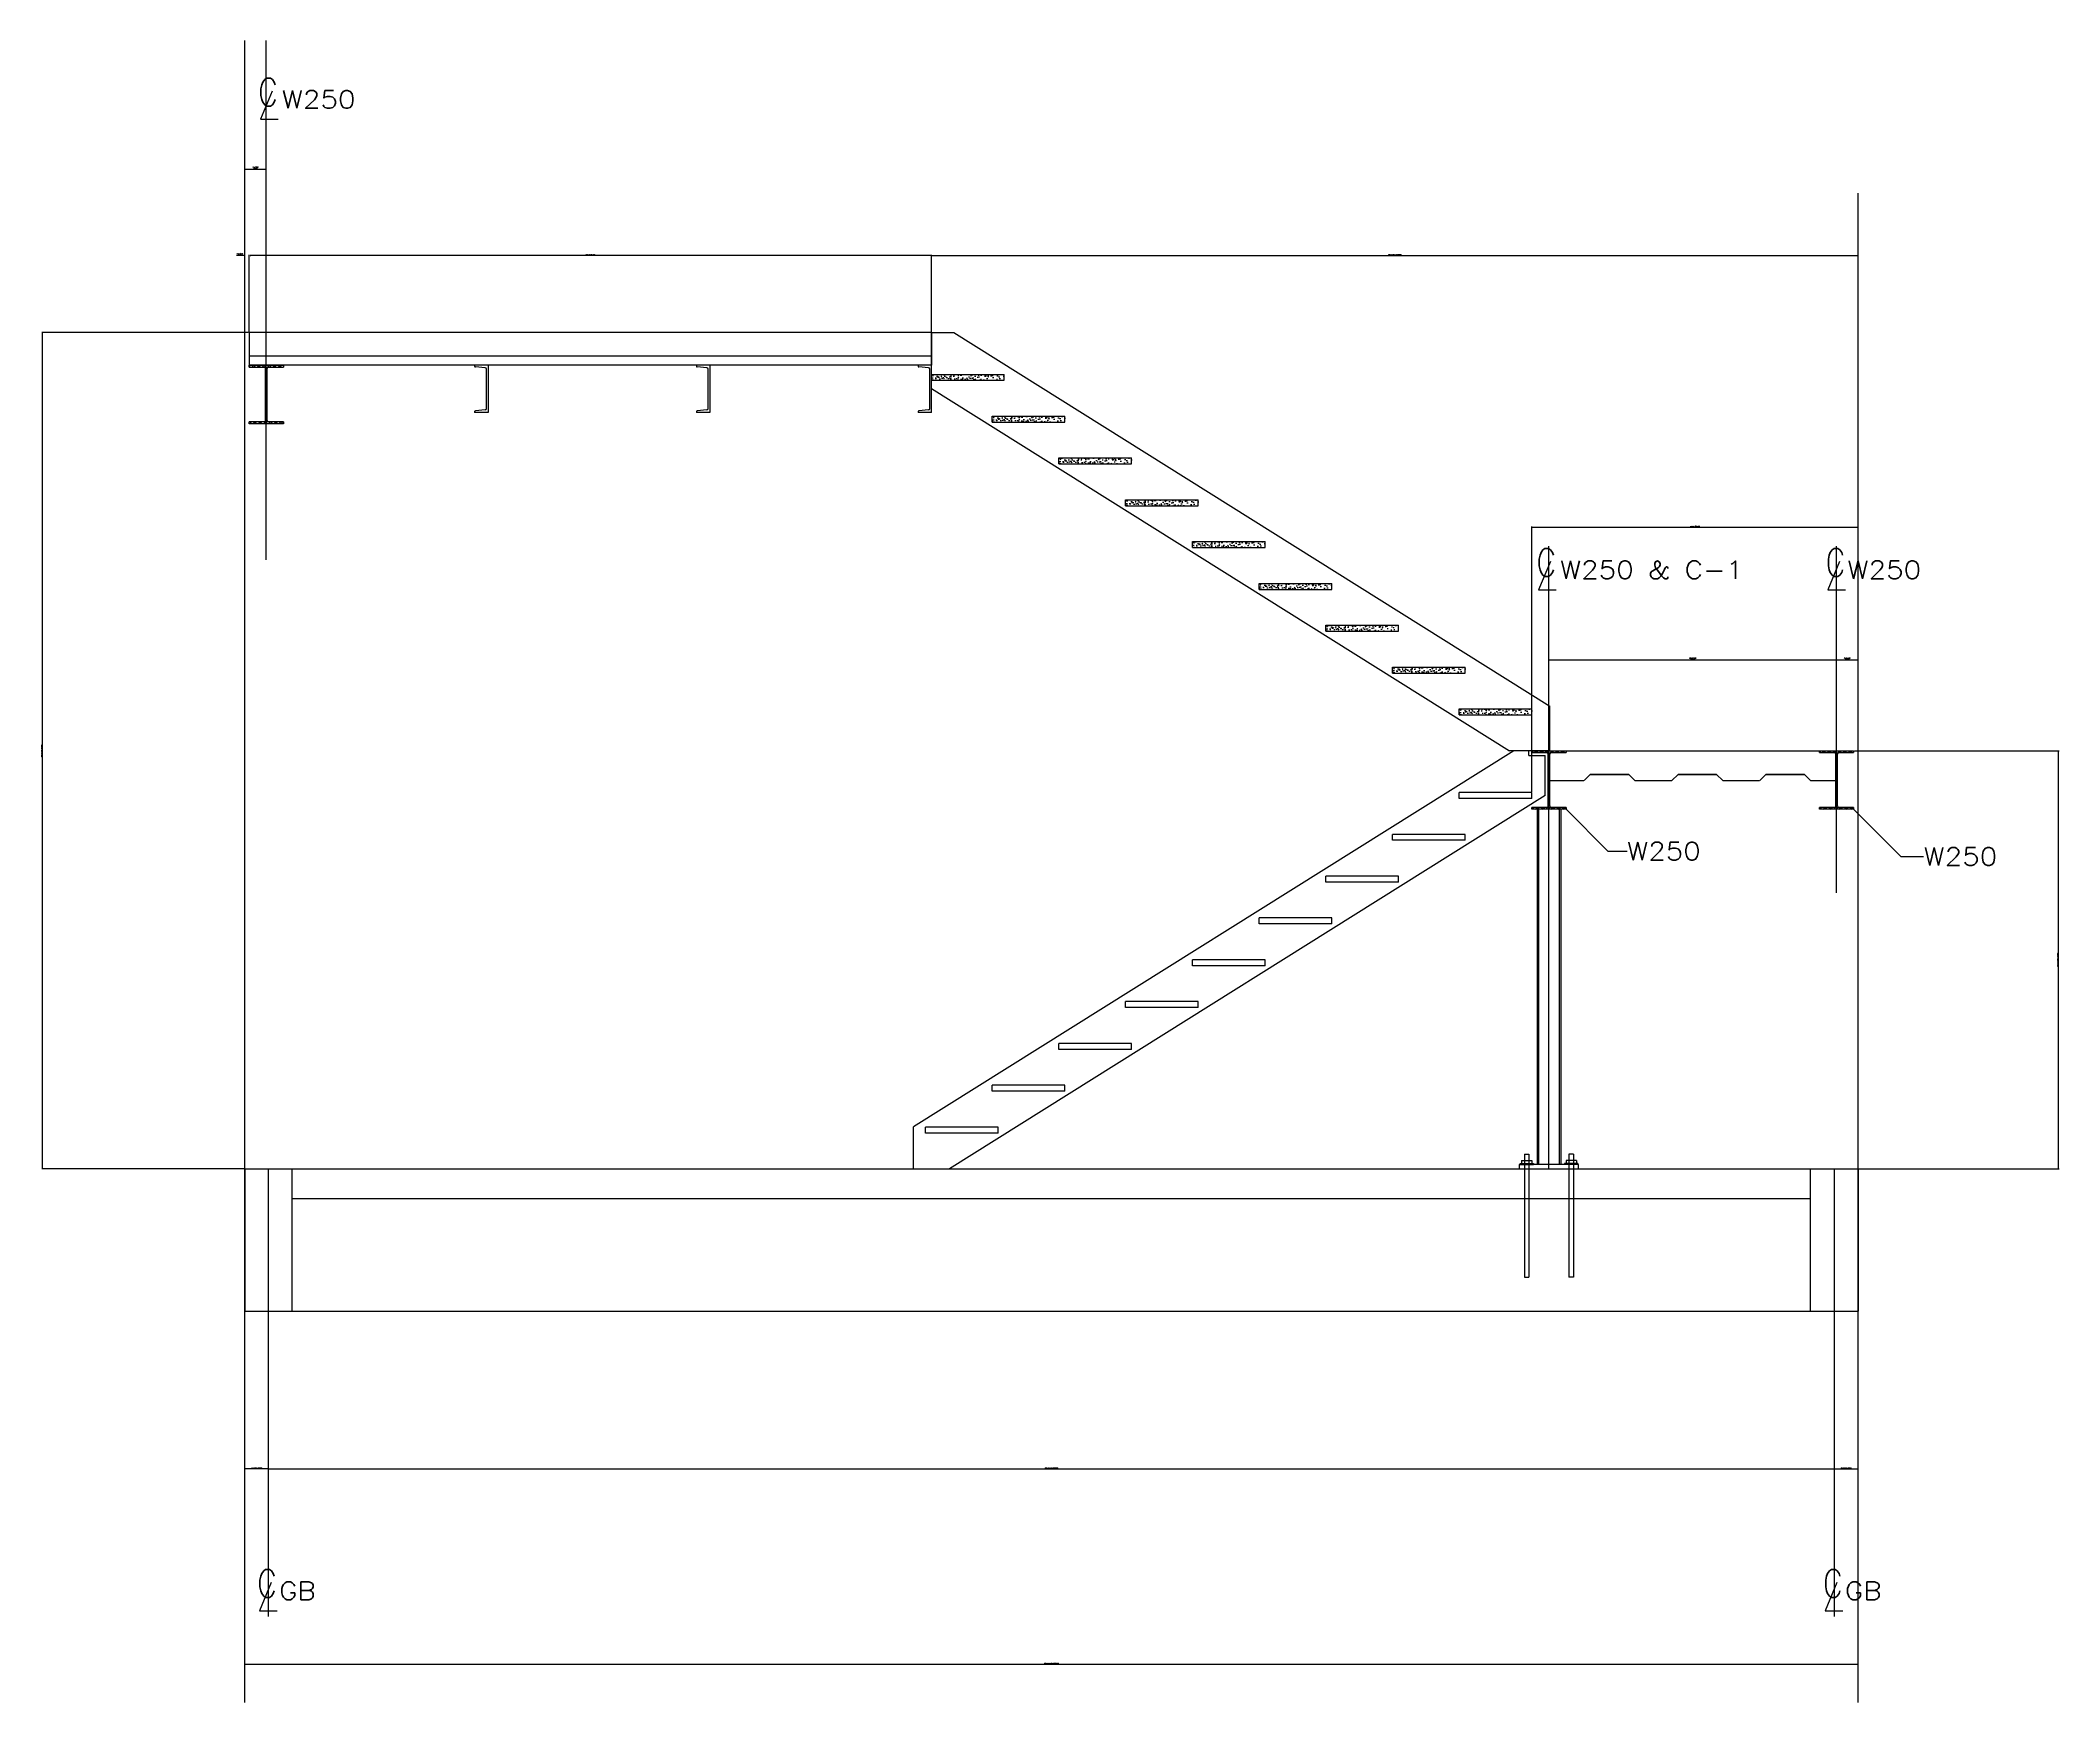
# Model space of a CAD drawing. Header units: millimetres. Extents: x -83614 to 248318, y 36678 to 90681.
# Drawn here: x 239670 to 248318, y 56630 to 63748 of the extents above; entities that cross this region are included whole.
import ezdxf

# ---------------------------------------------------------------- set-up
doc = ezdxf.new("R2010")
doc.units = ezdxf.units.MM
for name, color, linetype in [('C-241-1', 241, 'Continuous'), ('LAYER11A', 11, 'Continuous'), ('LAYER131A', 131, 'Continuous'), ('Struc_Section_BP', 135, 'Continuous'), ('Struc_Section_Conc', 71, 'Continuous'), ('Struc_Section_Dim', 2, 'Continuous'), ('Struc_Section_Steel', 11, 'Continuous'), ('TEXT', 4, 'Continuous')]:
    doc.layers.add(name, color=color, linetype=linetype)
doc.styles.add('ROMANS', font='ROMANS.SHX', dxfattribs={"width": 0.8})
doc.styles.add('ROMANS-115', font='romans.shx', dxfattribs={"width": 1.15})
doc.dimstyles.new('48-ROMANS-115', dxfattribs={"dimtxt": 3, "dimasz": 3, "dimexe": 3, "dimexo": 3, "dimgap": 0.0625, "dimtad": 1, "dimdec": 4, "dimzin": 1, "dimdsep": 46, "dimlunit": 4, "dimtxsty": 'ROMANS-115', "dimcen": 0.0625, "dimclrd": 256, "dimclre": 256, "dimclrt": 256, "dimadec": 0, "dimazin": 0, "dimtfac": 1, "dimtdec": 4, "dimtofl": 0, "dimtmove": 0, "dimatfit": 0, "dimfxl": 1, "dimfrac": 2, "dimtolj": 1, "dimtzin": 0, "dimarcsym": 0})
doc.dimstyles.new('Copy of 48-ROMANS-115-BPV', dxfattribs={"dimtxt": 3, "dimasz": 3, "dimexe": 3, "dimexo": 3, "dimgap": 0.0625, "dimtad": 1, "dimdec": 4, "dimzin": 1, "dimdsep": 46, "dimlunit": 4, "dimtxsty": 'ROMANS-115', "dimcen": 0.0625, "dimclrd": 256, "dimclre": 256, "dimclrt": 256, "dimadec": 0, "dimazin": 0, "dimtfac": 1, "dimtdec": 4, "dimtofl": 0, "dimtmove": 0, "dimatfit": 0, "dimfxl": 1, "dimfrac": 2, "dimtolj": 1, "dimtzin": 0, "dimarcsym": 0})

# ---------------------------------------------------------------- blocks, each defined once
blk = doc.blocks.new('*D54')
at = {"layer": 'Defpoints', "color": 0, "ltscale": 2}
for p in [(247454.8, 61663.7), (247454.8, 60885), (246057.8, 60526.9)]:
    blk.add_point(p, dxfattribs=at)
at = {"layer": 'Struc_Section_Dim', "lineweight": -2, "ltscale": 2}
for p, q in [((246057.8, 60529.9), (246057.8, 61666.7)), ((246060.8, 61663.7), (247451.8, 61663.7))]:
    blk.add_line(p, q, dxfattribs=at)
at = {"layer": 'Struc_Section_Dim', "ltscale": 2}
for points in [[(246060.8, 61664.2), (246060.8, 61663.2), (246057.8, 61663.7)], [(247451.8, 61664.2), (247451.8, 61663.2), (247454.8, 61663.7)]]:
    blk.add_solid(points, dxfattribs=at)
at = {"layer": 'Struc_Section_Dim', "ltscale": 2, "insert": (246756.3, 61666), "char_height": 3, "attachment_point": 5, "style": 'ROMANS-115'}
blk.add_mtext('\\A1;116\'-5" [35484]', dxfattribs=at)
blk = doc.blocks.new('*D55')
at = {"layer": 'Defpoints', "color": 0, "ltscale": 2}
for p in [(240647.6, 57612.4), (247353.2, 57630.7), (247353.2, 57612.4)]:
    blk.add_point(p, dxfattribs=at)
at = {"layer": 'Struc_Section_Dim', "lineweight": -2, "ltscale": 2}
blk.add_line((240650.6, 57630.7), (247350.2, 57630.7), dxfattribs=at)
at = {"layer": 'Struc_Section_Dim', "ltscale": 2}
for points in [[(240650.6, 57631.2), (240650.6, 57630.2), (240647.6, 57630.7)], [(247350.2, 57631.2), (247350.2, 57630.2), (247353.2, 57630.7)]]:
    blk.add_solid(points, dxfattribs=at)
at = {"layer": 'Struc_Section_Dim', "ltscale": 2, "insert": (244000.4, 57633), "char_height": 3, "attachment_point": 5, "style": 'ROMANS-115'}
blk.add_mtext('\\A1;558\'-9 5/8" [170322]', dxfattribs=at)
blk = doc.blocks.new('*D56')
at = {"layer": 'Defpoints', "color": 0, "ltscale": 2}
for p in [(239679.6, 62496.7), (240565.1, 62496.7), (240546, 58915.3)]:
    blk.add_point(p, dxfattribs=at)
at = {"layer": 'Struc_Section_Dim', "lineweight": -2, "ltscale": 2}
for p, q in [((240562.1, 62496.7), (239676.6, 62496.7)), ((239679.6, 58918.3), (239679.6, 62493.7)), ((240543, 58915.3), (239676.6, 58915.3))]:
    blk.add_line(p, q, dxfattribs=at)
at = {"layer": 'Struc_Section_Dim', "ltscale": 2}
for points in [[(239679.1, 62493.7), (239680.1, 62493.7), (239679.6, 62496.7)], [(239679.1, 58918.3), (239680.1, 58918.3), (239679.6, 58915.3)]]:
    blk.add_solid(points, dxfattribs=at)
at = {"layer": 'Struc_Section_Dim', "ltscale": 2, "insert": (239677.3, 60706), "char_height": 3, "attachment_point": 5, "rotation": 90, "style": 'ROMANS-115'}
blk.add_mtext('\\A1;298\'-5 3/8" [90968]', dxfattribs=at)
blk = doc.blocks.new('*D57')
at = {"layer": 'Defpoints', "color": 0, "ltscale": 2}
for p in [(240546, 56794.5), (247454.8, 56794.5), (247454.8, 56794.5)]:
    blk.add_point(p, dxfattribs=at)
at = {"layer": 'Struc_Section_Dim', "lineweight": -2, "ltscale": 2}
blk.add_line((240549, 56794.5), (247451.8, 56794.5), dxfattribs=at)
at = {"layer": 'Struc_Section_Dim', "ltscale": 2}
for points in [[(240549, 56795), (240549, 56794), (240546, 56794.5)], [(247451.8, 56795), (247451.8, 56794), (247454.8, 56794.5)]]:
    blk.add_solid(points, dxfattribs=at)
at = {"layer": 'Struc_Section_Dim', "ltscale": 2, "insert": (244000.4, 56796.8), "char_height": 3, "attachment_point": 5, "style": 'ROMANS-115'}
blk.add_mtext('\\A1;575\'-8 13/16" [175484]', dxfattribs=at)
blk = doc.blocks.new('*D58')
at = {"layer": 'Defpoints', "color": 0, "ltscale": 2}
for p in [(240546, 57630.7), (240546, 57630.7), (240647.6, 57630.7)]:
    blk.add_point(p, dxfattribs=at)
at = {"layer": 'Struc_Section_Dim', "lineweight": -2, "ltscale": 2}
blk.add_line((240644.6, 57630.7), (240549, 57630.7), dxfattribs=at)
at = {"layer": 'Struc_Section_Dim', "ltscale": 2}
for points in [[(240549, 57631.2), (240549, 57630.2), (240546, 57630.7)], [(240644.6, 57631.2), (240644.6, 57630.2), (240647.6, 57630.7)]]:
    blk.add_solid(points, dxfattribs=at)
at = {"layer": 'Struc_Section_Dim', "ltscale": 2, "insert": (240596.8, 57633), "char_height": 3, "attachment_point": 5, "style": 'ROMANS-115'}
blk.add_mtext('\\A1;8\'-5 5/8" [2581]', dxfattribs=at)
blk = doc.blocks.new('*D59')
at = {"layer": 'Defpoints', "color": 0, "ltscale": 2}
for p in [(247353.2, 57630.7), (247454.8, 57630.7), (247454.8, 57630.7)]:
    blk.add_point(p, dxfattribs=at)
at = {"layer": 'Struc_Section_Dim', "lineweight": -2, "ltscale": 2}
blk.add_line((247356.2, 57630.7), (247451.8, 57630.7), dxfattribs=at)
at = {"layer": 'Struc_Section_Dim', "ltscale": 2}
for points in [[(247356.2, 57631.2), (247356.2, 57630.2), (247353.2, 57630.7)], [(247451.8, 57631.2), (247451.8, 57630.2), (247454.8, 57630.7)]]:
    blk.add_solid(points, dxfattribs=at)
at = {"layer": 'Struc_Section_Dim', "ltscale": 2, "insert": (247404, 57633), "char_height": 3, "attachment_point": 5, "style": 'ROMANS-115'}
blk.add_mtext('\\A1;8\'-5 5/8" [2581]', dxfattribs=at)
blk = doc.blocks.new('*D60')
at = {"layer": 'Defpoints', "color": 0, "ltscale": 2}
for p in [(247435.8, 60706), (248313.2, 60706), (247454.8, 58915.3)]:
    blk.add_point(p, dxfattribs=at)
at = {"layer": 'Struc_Section_Dim', "lineweight": -2, "ltscale": 2}
for p, q in [((247438.8, 60706), (248316.2, 60706)), ((248313.2, 58918.3), (248313.2, 60703)), ((247457.8, 58915.3), (248316.2, 58915.3))]:
    blk.add_line(p, q, dxfattribs=at)
at = {"layer": 'Struc_Section_Dim', "ltscale": 2}
for points in [[(248312.7, 60703), (248313.7, 60703), (248313.2, 60706)], [(248312.7, 58918.3), (248313.7, 58918.3), (248313.2, 58915.3)]]:
    blk.add_solid(points, dxfattribs=at)
at = {"layer": 'Struc_Section_Dim', "ltscale": 2, "insert": (248310.8, 59810.6), "char_height": 3, "attachment_point": 5, "rotation": 90, "style": 'ROMANS-115'}
blk.add_mtext('\\A1;149\'-2 11/16" [45484]', dxfattribs=at)
blk = doc.blocks.new('CLMARK')
at = {"layer": 'TEXT'}
for p, q in [((1.52, 4.57), (-3.55, -7.61)), ((-3.55, -7.61), (4.06, -7.61))]:
    blk.add_line(p, q, dxfattribs=at)
at = {"layer": 'TEXT', "style": 'ROMANS', "width": 0.8}
blk.add_text('C', height=12, dxfattribs=at).set_placement((-4.59, -1.9))
blk = doc.blocks.new('*D61')
at = {"layer": 'Defpoints', "color": 0, "ltscale": 2}
for p in [(246130.8, 61152.2), (247362.7, 61152.2), (247362.7, 61094.7)]:
    blk.add_point(p, dxfattribs=at)
at = {"layer": 'Struc_Section_Dim', "lineweight": -2, "ltscale": 2}
blk.add_line((246133.8, 61094.7), (247359.7, 61094.7), dxfattribs=at)
at = {"layer": 'Struc_Section_Dim', "ltscale": 2}
for points in [[(246133.8, 61095.2), (246133.8, 61094.2), (246130.8, 61094.7)], [(247359.7, 61095.2), (247359.7, 61094.2), (247362.7, 61094.7)]]:
    blk.add_solid(points, dxfattribs=at)
at = {"layer": 'Struc_Section_Dim', "ltscale": 2, "char_height": 3, "attachment_point": 5, "style": 'ROMANS-115'}
for s, insert in [('\\A1;102\'-7 7/8"', (246746.8, 61101.7)), ('\\A1;[31290]', (246746.8, 61097))]:
    blk.add_mtext(s, dxfattribs=dict(at, insert=insert))
blk = doc.blocks.new('*D62')
at = {"layer": 'Defpoints', "color": 0, "ltscale": 2}
for p in [(247362.7, 61120.8), (247454.8, 61120.8), (247454.8, 61094.7)]:
    blk.add_point(p, dxfattribs=at)
at = {"layer": 'Struc_Section_Dim', "lineweight": -2, "ltscale": 2}
blk.add_line((247365.7, 61094.7), (247451.8, 61094.7), dxfattribs=at)
at = {"layer": 'Struc_Section_Dim', "ltscale": 2}
for points in [[(247365.7, 61095.2), (247365.7, 61094.2), (247362.7, 61094.7)], [(247451.8, 61095.2), (247451.8, 61094.2), (247454.8, 61094.7)]]:
    blk.add_solid(points, dxfattribs=at)
at = {"layer": 'Struc_Section_Dim', "ltscale": 2, "char_height": 3, "attachment_point": 5, "style": 'ROMANS-115'}
for s, insert in [('\\A1;7\'-8 1/16"', (247408.8, 61101.7)), ('\\A1;[2339]', (247408.8, 61097))]:
    blk.add_mtext(s, dxfattribs=dict(at, insert=insert))
blk = doc.blocks.new('*D63')
at = {"layer": 'Defpoints', "color": 0, "ltscale": 2}
for p in [(240546, 63210.4), (240637.9, 63210.4), (240637.9, 63196.7)]:
    blk.add_point(p, dxfattribs=at)
at = {"layer": 'Struc_Section_Dim', "lineweight": -2, "ltscale": 2}
blk.add_line((240549, 63196.7), (240634.9, 63196.7), dxfattribs=at)
at = {"layer": 'Struc_Section_Dim', "ltscale": 2}
for points in [[(240549, 63197.2), (240549, 63196.2), (240546, 63196.7)], [(240634.9, 63197.2), (240634.9, 63196.2), (240637.9, 63196.7)]]:
    blk.add_solid(points, dxfattribs=at)
at = {"layer": 'Struc_Section_Dim', "ltscale": 2, "char_height": 3, "attachment_point": 5, "style": 'ROMANS-115'}
for s, insert in [('\\A1;7\'-7 7/8"', (240591.9, 63203.8)), ('\\A1;[2333]', (240591.9, 63199.1))]:
    blk.add_mtext(s, dxfattribs=dict(at, insert=insert))
blk = doc.blocks.new('*D64')
at = {"layer": 'Defpoints', "color": 0, "ltscale": 2}
for p in [(247454.8, 62826.6), (243486.1, 62496.7), (247454.8, 62496.7)]:
    blk.add_point(p, dxfattribs=at)
at = {"layer": 'Struc_Section_Dim', "lineweight": -2, "ltscale": 2}
for p, q in [((243486.1, 62499.7), (243486.1, 62829.6)), ((243489.1, 62826.6), (247451.8, 62826.6))]:
    blk.add_line(p, q, dxfattribs=at)
at = {"layer": 'Struc_Section_Dim', "ltscale": 2}
for points in [[(243489.1, 62827.1), (243489.1, 62826.1), (243486.1, 62826.6)], [(247451.8, 62827.1), (247451.8, 62826.1), (247454.8, 62826.6)]]:
    blk.add_solid(points, dxfattribs=at)
at = {"layer": 'Struc_Section_Dim', "ltscale": 2, "insert": (245470.4, 62828.9), "char_height": 3, "attachment_point": 5, "style": 'ROMANS-115'}
blk.add_mtext('\\A1;330\'-8 3/4" [100806]', dxfattribs=at)
blk = doc.blocks.new('*D65')
at = {"layer": 'Defpoints', "color": 0, "ltscale": 2}
for p in [(240565.1, 62826.6), (243486.1, 62826.6), (240565.1, 62496.7)]:
    blk.add_point(p, dxfattribs=at)
at = {"layer": 'Struc_Section_Dim', "lineweight": -2, "ltscale": 2}
blk.add_line((243483.1, 62826.6), (240568.1, 62826.6), dxfattribs=at)
at = {"layer": 'Struc_Section_Dim', "ltscale": 2}
for points in [[(240568.1, 62827.1), (240568.1, 62826.1), (240565.1, 62826.6)], [(243483.1, 62827.1), (243483.1, 62826.1), (243486.1, 62826.6)]]:
    blk.add_solid(points, dxfattribs=at)
at = {"layer": 'Struc_Section_Dim', "ltscale": 2, "insert": (242025.6, 62828.9), "char_height": 3, "attachment_point": 5, "style": 'ROMANS-115'}
blk.add_mtext('\\A1;243\'-5" [74193]', dxfattribs=at)
blk = doc.blocks.new('*D66')
at = {"layer": 'Defpoints', "color": 0, "ltscale": 2}
for p in [(240546, 62826.6), (240546, 62496.7), (240565.1, 62496.7)]:
    blk.add_point(p, dxfattribs=at)
at = {"layer": 'Struc_Section_Dim', "lineweight": -2, "ltscale": 2}
for p, q in [((240543, 62826.6), (240509.5, 62826.6)), ((240565.1, 62499.7), (240565.1, 62829.6)), ((240568.1, 62826.6), (240571.1, 62826.6))]:
    blk.add_line(p, q, dxfattribs=at)
at = {"layer": 'Struc_Section_Dim', "ltscale": 2}
for points in [[(240543, 62827.1), (240543, 62826.1), (240546, 62826.6)], [(240568.1, 62827.1), (240568.1, 62826.1), (240565.1, 62826.6)]]:
    blk.add_solid(points, dxfattribs=at)
at = {"layer": 'Struc_Section_Dim', "ltscale": 2, "char_height": 3, "attachment_point": 5, "style": 'ROMANS-115'}
for s, insert in [('\\A1;1\'-7 1/16"', (240524.8, 62833.6)), ('\\A1;[484]', (240524.8, 62828.9))]:
    blk.add_mtext(s, dxfattribs=dict(at, insert=insert))

msp = doc.modelspace()

# ---------------------------------------------------------------- hatches: boundary and pattern name
at = {"layer": 'LAYER131A', "ltscale": 2}
h = msp.add_hatch(dxfattribs=at)
h.set_pattern_fill('AR-CONC', color=256, scale=5.08, style=0)
h.set_pattern_definition([(50, (233961.924, 62468.84), (36.43682, -3.18781), [3.81, -41.91]), (355, (233961.924, 62468.84), (-7.04857, 38.21136), [3.048, -33.528]), (100.4514, (233964.96, 62468.575), (29.38828, 35.02353), [3.238, -35.61802]), (46.1842, (233961.924, 62479), (54.21585, -8.40837), [5.715, -62.865]), (96.6356, (233966.44, 62478.3), (47.48087, 49.4852), [4.857, -53.42702]), (351.1842, (233961.924, 62479), (47.48083, 49.48522), [4.572, -50.292]), (21, (233967.004, 62476.46), (30.32288, -20.45304), [3.81, -41.91]), (326, (233967.004, 62476.46), (12.36042, 36.83762), [3.048, -33.528]), (71.4514, (233969.53, 62474.757), (42.68331, 16.38455), [3.238, -35.61802]), (37.5, (233961.924, 62468.841), (0.61772, 16.911008), [0, -33.1216, 0, -34.036, 0, -33.655]), (7.5, (233961.924, 62468.841), (13.363933, 20.036115), [0, -19.4056, 0, -32.3596, 0, -12.827]), (327.5, (233950.596, 62468.841), (27.11818, -1.145787), [0, -12.7, 0, -39.624, 0, -52.578]), (317.5, (233945.516, 62468.84), (29.62586, 5.085333), [0, -16.51, 0, -26.3144, 0, -37.338])])
h.paths.add_polyline_path([(243797.21225, 62317.60032), (243486.06225, 62317.60032), (243486.06225, 62292.20032), (243797.21225, 62292.20032)])
h = msp.add_hatch(dxfattribs=at)
h.set_pattern_fill('AR-CONC', color=256, scale=5.08, style=0)
h.set_pattern_definition([(50, (234222.274, 62289.77), (36.43682, -3.18781), [3.81, -41.91]), (355, (234222.274, 62289.77), (-7.04857, 38.21136), [3.048, -33.528]), (100.4514, (234225.31, 62289.505), (29.38828, 35.02353), [3.238, -35.61802]), (46.1842, (234222.274, 62299.93), (54.21585, -8.40837), [5.715, -62.865]), (96.6356, (234226.79, 62299.23), (47.48087, 49.4852), [4.857, -53.42702]), (351.1842, (234222.274, 62299.93), (47.48083, 49.48522), [4.572, -50.292]), (21, (234227.354, 62297.39), (30.32288, -20.45304), [3.81, -41.91]), (326, (234227.354, 62297.39), (12.36042, 36.83762), [3.048, -33.528]), (71.4514, (234229.88, 62295.687), (42.68331, 16.38455), [3.238, -35.61802]), (37.5, (234222.274, 62289.771), (0.61772, 16.911008), [0, -33.1216, 0, -34.036, 0, -33.655]), (7.5, (234222.274, 62289.771), (13.363933, 20.036115), [0, -19.4056, 0, -32.3596, 0, -12.827]), (327.5, (234210.946, 62289.771), (27.11818, -1.145787), [0, -12.7, 0, -39.624, 0, -52.578]), (317.5, (234205.866, 62289.77), (29.62586, 5.085333), [0, -16.51, 0, -26.3144, 0, -37.338])])
h.paths.add_polyline_path([(244057.56225, 62138.53032), (243746.41225, 62138.53032), (243746.41225, 62113.13032), (244057.56225, 62113.13032)])
h = msp.add_hatch(dxfattribs=at)
h.set_pattern_fill('AR-CONC', color=256, scale=5.08, style=0)
h.set_pattern_definition([(50, (234508.024, 62110.7), (36.43682, -3.18781), [3.81, -41.91]), (355, (234508.024, 62110.7), (-7.04857, 38.21136), [3.048, -33.528]), (100.4514, (234511.06, 62110.435), (29.38828, 35.02353), [3.238, -35.61802]), (46.1842, (234508.024, 62120.86), (54.21585, -8.40837), [5.715, -62.865]), (96.6356, (234512.54, 62120.16), (47.48087, 49.4852), [4.857, -53.42702]), (351.1842, (234508.024, 62120.86), (47.48083, 49.48522), [4.572, -50.292]), (21, (234513.104, 62118.32), (30.32288, -20.45304), [3.81, -41.91]), (326, (234513.104, 62118.32), (12.36042, 36.83762), [3.048, -33.528]), (71.4514, (234515.63, 62116.617), (42.68331, 16.38455), [3.238, -35.61802]), (37.5, (234508.024, 62110.701), (0.61772, 16.911008), [0, -33.1216, 0, -34.036, 0, -33.655]), (7.5, (234508.024, 62110.701), (13.363933, 20.036115), [0, -19.4056, 0, -32.3596, 0, -12.827]), (327.5, (234496.696, 62110.701), (27.11818, -1.145787), [0, -12.7, 0, -39.624, 0, -52.578]), (317.5, (234491.616, 62110.7), (29.62586, 5.085333), [0, -16.51, 0, -26.3144, 0, -37.338])])
h.paths.add_polyline_path([(244343.31225, 61959.46032), (244032.16225, 61959.46032), (244032.16225, 61934.06032), (244343.31225, 61934.06032)])
h = msp.add_hatch(dxfattribs=at)
h.set_pattern_fill('AR-CONC', color=256, scale=5.08, style=0)
h.set_pattern_definition([(50, (234793.774, 61931.63), (36.43682, -3.18781), [3.81, -41.91]), (355, (234793.774, 61931.63), (-7.04857, 38.21136), [3.048, -33.528]), (100.4514, (234796.81, 61931.365), (29.38828, 35.02353), [3.238, -35.61802]), (46.1842, (234793.774, 61941.79), (54.21585, -8.40837), [5.715, -62.865]), (96.6356, (234798.29, 61941.09), (47.48087, 49.4852), [4.857, -53.42702]), (351.1842, (234793.774, 61941.79), (47.48083, 49.48522), [4.572, -50.292]), (21, (234798.854, 61939.25), (30.32288, -20.45304), [3.81, -41.91]), (326, (234798.854, 61939.25), (12.36042, 36.83762), [3.048, -33.528]), (71.4514, (234801.38, 61937.547), (42.68331, 16.38455), [3.238, -35.61802]), (37.5, (234793.774, 61931.631), (0.61772, 16.911008), [0, -33.1216, 0, -34.036, 0, -33.655]), (7.5, (234793.774, 61931.631), (13.363933, 20.036115), [0, -19.4056, 0, -32.3596, 0, -12.827]), (327.5, (234782.446, 61931.631), (27.11818, -1.145787), [0, -12.7, 0, -39.624, 0, -52.578]), (317.5, (234777.366, 61931.63), (29.62586, 5.085333), [0, -16.51, 0, -26.3144, 0, -37.338])])
h.paths.add_polyline_path([(244629.06225, 61780.39032), (244317.91225, 61780.39032), (244317.91225, 61754.99032), (244629.06225, 61754.99032)])
h = msp.add_hatch(dxfattribs=at)
h.set_pattern_fill('AR-CONC', color=256, scale=5.08, style=0)
h.set_pattern_definition([(50, (235079.524, 61752.56), (36.43682, -3.18781), [3.81, -41.91]), (355, (235079.524, 61752.56), (-7.04857, 38.21136), [3.048, -33.528]), (100.4514, (235082.56, 61752.295), (29.38828, 35.02353), [3.238, -35.61802]), (46.1842, (235079.524, 61762.72), (54.21585, -8.40837), [5.715, -62.865]), (96.6356, (235084.04, 61762.02), (47.48087, 49.4852), [4.857, -53.42702]), (351.1842, (235079.524, 61762.72), (47.48083, 49.48522), [4.572, -50.292]), (21, (235084.604, 61760.18), (30.32288, -20.45304), [3.81, -41.91]), (326, (235084.604, 61760.18), (12.36042, 36.83762), [3.048, -33.528]), (71.4514, (235087.13, 61758.477), (42.68331, 16.38455), [3.238, -35.61802]), (37.5, (235079.524, 61752.561), (0.61772, 16.911008), [0, -33.1216, 0, -34.036, 0, -33.655]), (7.5, (235079.524, 61752.561), (13.363933, 20.036115), [0, -19.4056, 0, -32.3596, 0, -12.827]), (327.5, (235068.196, 61752.561), (27.11818, -1.145787), [0, -12.7, 0, -39.624, 0, -52.578]), (317.5, (235063.116, 61752.56), (29.62586, 5.085333), [0, -16.51, 0, -26.3144, 0, -37.338])])
h.paths.add_polyline_path([(244914.81225, 61601.32032), (244603.66225, 61601.32032), (244603.66225, 61575.92032), (244914.81225, 61575.92032)])
h = msp.add_hatch(dxfattribs=at)
h.set_pattern_fill('AR-CONC', color=256, scale=5.08, style=0)
h.set_pattern_definition([(50, (235365.274, 61573.49), (36.43682, -3.18781), [3.81, -41.91]), (355, (235365.274, 61573.49), (-7.04857, 38.21136), [3.048, -33.528]), (100.4514, (235368.31, 61573.225), (29.38828, 35.02353), [3.238, -35.61802]), (46.1842, (235365.274, 61583.65), (54.21585, -8.40837), [5.715, -62.865]), (96.6356, (235369.79, 61582.95), (47.48087, 49.4852), [4.857, -53.42702]), (351.1842, (235365.274, 61583.65), (47.48083, 49.48522), [4.572, -50.292]), (21, (235370.354, 61581.11), (30.32288, -20.45304), [3.81, -41.91]), (326, (235370.354, 61581.11), (12.36042, 36.83762), [3.048, -33.528]), (71.4514, (235372.88, 61579.407), (42.68331, 16.38455), [3.238, -35.61802]), (37.5, (235365.274, 61573.491), (0.61772, 16.911008), [0, -33.1216, 0, -34.036, 0, -33.655]), (7.5, (235365.274, 61573.491), (13.363933, 20.036115), [0, -19.4056, 0, -32.3596, 0, -12.827]), (327.5, (235353.946, 61573.491), (27.11818, -1.145787), [0, -12.7, 0, -39.624, 0, -52.578]), (317.5, (235348.866, 61573.49), (29.62586, 5.085333), [0, -16.51, 0, -26.3144, 0, -37.338])])
h.paths.add_polyline_path([(245200.56225, 61422.25032), (244889.41225, 61422.25032), (244889.41225, 61396.85032), (245200.56225, 61396.85032)])
h = msp.add_hatch(dxfattribs=at)
h.set_pattern_fill('AR-CONC', color=256, scale=5.08, style=0)
h.set_pattern_definition([(50, (235651.024, 61394.42), (36.43682, -3.18781), [3.81, -41.91]), (355, (235651.024, 61394.42), (-7.04857, 38.21136), [3.048, -33.528]), (100.4514, (235654.06, 61394.155), (29.38828, 35.02353), [3.238, -35.61802]), (46.1842, (235651.024, 61404.58), (54.21585, -8.40837), [5.715, -62.865]), (96.6356, (235655.54, 61403.88), (47.48087, 49.4852), [4.857, -53.42702]), (351.1842, (235651.024, 61404.58), (47.48083, 49.48522), [4.572, -50.292]), (21, (235656.104, 61402.04), (30.32288, -20.45304), [3.81, -41.91]), (326, (235656.104, 61402.04), (12.36042, 36.83762), [3.048, -33.528]), (71.4514, (235658.63, 61400.337), (42.68331, 16.38455), [3.238, -35.61802]), (37.5, (235651.024, 61394.421), (0.61772, 16.911008), [0, -33.1216, 0, -34.036, 0, -33.655]), (7.5, (235651.024, 61394.421), (13.363933, 20.036115), [0, -19.4056, 0, -32.3596, 0, -12.827]), (327.5, (235639.696, 61394.421), (27.11818, -1.145787), [0, -12.7, 0, -39.624, 0, -52.578]), (317.5, (235634.616, 61394.42), (29.62586, 5.085333), [0, -16.51, 0, -26.3144, 0, -37.338])])
h.paths.add_polyline_path([(245486.31225, 61243.18032), (245175.16225, 61243.18032), (245175.16225, 61217.78032), (245486.31225, 61217.78032)])
h = msp.add_hatch(dxfattribs=at)
h.set_pattern_fill('AR-CONC', color=256, scale=5.08, style=0)
h.set_pattern_definition([(50, (235936.774, 61215.35), (36.43682, -3.18781), [3.81, -41.91]), (355, (235936.774, 61215.35), (-7.04857, 38.21136), [3.048, -33.528]), (100.4514, (235939.81, 61215.085), (29.38828, 35.02353), [3.238, -35.61802]), (46.1842, (235936.774, 61225.51), (54.21585, -8.40837), [5.715, -62.865]), (96.6356, (235941.29, 61224.81), (47.48087, 49.4852), [4.857, -53.42702]), (351.1842, (235936.774, 61225.51), (47.48083, 49.48522), [4.572, -50.292]), (21, (235941.854, 61222.97), (30.32288, -20.45304), [3.81, -41.91]), (326, (235941.854, 61222.97), (12.36042, 36.83762), [3.048, -33.528]), (71.4514, (235944.38, 61221.267), (42.68331, 16.38455), [3.238, -35.61802]), (37.5, (235936.774, 61215.351), (0.61772, 16.911008), [0, -33.1216, 0, -34.036, 0, -33.655]), (7.5, (235936.774, 61215.351), (13.363933, 20.036115), [0, -19.4056, 0, -32.3596, 0, -12.827]), (327.5, (235925.446, 61215.351), (27.11818, -1.145787), [0, -12.7, 0, -39.624, 0, -52.578]), (317.5, (235920.366, 61215.35), (29.62586, 5.085333), [0, -16.51, 0, -26.3144, 0, -37.338])])
h.paths.add_polyline_path([(245772.06225, 61064.11032), (245460.91225, 61064.11032), (245460.91225, 61038.71032), (245772.06225, 61038.71032)])
h = msp.add_hatch(dxfattribs=at)
h.set_pattern_fill('AR-CONC', color=256, scale=5.08, style=0)
h.set_pattern_definition([(50, (236222.524, 61036.28), (36.43682, -3.18781), [3.81, -41.91]), (355, (236222.524, 61036.28), (-7.04857, 38.21136), [3.048, -33.528]), (100.4514, (236225.56, 61036.015), (29.38828, 35.02353), [3.238, -35.61802]), (46.1842, (236222.524, 61046.44), (54.21585, -8.40837), [5.715, -62.865]), (96.6356, (236227.04, 61045.74), (47.48087, 49.4852), [4.857, -53.42702]), (351.1842, (236222.524, 61046.44), (47.48083, 49.48522), [4.572, -50.292]), (21, (236227.604, 61043.9), (30.32288, -20.45304), [3.81, -41.91]), (326, (236227.604, 61043.9), (12.36042, 36.83762), [3.048, -33.528]), (71.4514, (236230.13, 61042.197), (42.68331, 16.38455), [3.238, -35.61802]), (37.5, (236222.524, 61036.281), (0.61772, 16.911008), [0, -33.1216, 0, -34.036, 0, -33.655]), (7.5, (236222.524, 61036.281), (13.363933, 20.036115), [0, -19.4056, 0, -32.3596, 0, -12.827]), (327.5, (236211.196, 61036.281), (27.11818, -1.145787), [0, -12.7, 0, -39.624, 0, -52.578]), (317.5, (236206.116, 61036.28), (29.62586, 5.085333), [0, -16.51, 0, -26.3144, 0, -37.338])])
h.paths.add_polyline_path([(246057.81225, 60885.04032), (245746.66225, 60885.04032), (245746.66225, 60859.64032), (246057.81225, 60859.64032)])
at = {"layer": 'Struc_Section_Steel', "ltscale": 2}
h = msp.add_hatch(dxfattribs=at)
h.set_pattern_fill('STEEL', color=256, scale=127, style=0)
h.set_pattern_definition([(45, (237974.246, 62769.769), (-11.22532, 11.22532), []), (45, (237974.246, 62777.706), (-11.22532, 11.22532), [])])
h.paths.add_polyline_path([(240711.11225, 62349.03282), (240711.11225, 62356.97032), (240565.06225, 62356.97032), (240565.06225, 62349.03282), (240628.56225, 62349.03282, -0.4142135624), (240634.91225, 62342.68282), (240634.91225, 62120.43282, -0.4142135624), (240628.56225, 62114.08282), (240565.06225, 62114.08282), (240565.06225, 62106.14532), (240711.11225, 62106.14532), (240711.11225, 62114.08282), (240647.61225, 62114.08282, -0.4142135624), (240641.26225, 62120.43282), (240641.26225, 62342.68282, -0.4142135624), (240647.61225, 62349.03282)])
h = msp.add_hatch(dxfattribs=at)
h.set_pattern_fill('STEEL', color=256, scale=127, style=0)
h.set_pattern_definition([(45, (243466.996, 61118.769), (-11.22532, 11.22532), []), (45, (243466.996, 61126.706), (-11.22532, 11.22532), [])])
h.paths.add_polyline_path([(246203.86225, 60698.03282), (246203.86225, 60705.97032), (246057.81225, 60705.97032), (246057.81225, 60698.03282), (246121.31225, 60698.03282, -0.4142135624), (246127.66225, 60691.68282), (246127.66225, 60469.43282, -0.4142135624), (246121.31225, 60463.08282), (246057.81225, 60463.08282), (246057.81225, 60455.14532), (246203.86225, 60455.14532), (246203.86225, 60463.08282), (246140.36225, 60463.08282, -0.4142135624), (246134.01225, 60469.43282), (246134.01225, 60691.68282, -0.4142135624), (246140.36225, 60698.03282)])
h = msp.add_hatch(dxfattribs=at)
h.set_pattern_fill('STEEL', color=256, scale=127, style=0)
h.set_pattern_definition([(45, (244698.896, 61118.769), (-11.22532, 11.22532), []), (45, (244698.896, 61126.706), (-11.22532, 11.22532), [])])
h.paths.add_polyline_path([(247435.76225, 60698.03282), (247435.76225, 60705.97032), (247289.71225, 60705.97032), (247289.71225, 60698.03282), (247353.21225, 60698.03282, -0.4142135624), (247359.56225, 60691.68282), (247359.56225, 60469.43282, -0.4142135624), (247353.21225, 60463.08282), (247289.71225, 60463.08282), (247289.71225, 60455.14532), (247435.76225, 60455.14532), (247435.76225, 60463.08282), (247372.26225, 60463.08282, -0.4142135624), (247365.91225, 60469.43282), (247365.91225, 60691.68282, -0.4142135624), (247372.26225, 60698.03282)])

# ---------------------------------------------------------------- linework, layer by layer
at = {"layer": 'C-241-1'}
for p, q in [((246026.03475, 58978.05022), (246026.03475, 58951.60279)), ((246026.03475, 58978.05022), (246045.13974, 58978.05022)), ((246045.13974, 58978.05022), (246045.13974, 58951.60279)), ((246216.53475, 58978.05022), (246216.53475, 58951.60279)), ((246235.63974, 58978.05022), (246216.53475, 58978.05022)), ((246235.63974, 58978.05022), (246235.63974, 58951.60279)), ((246007.11568, 58939.03372), (246064.05882, 58939.03372)), ((246007.11568, 58939.03372), (246007.11568, 58934.32032)), ((246007.11568, 58934.32032), (246064.05882, 58934.32032)), ((246013.46568, 58951.60279), (246057.70882, 58951.60279)), ((246013.46568, 58951.60279), (246013.46568, 58939.03372)), ((246057.70882, 58951.60279), (246057.70882, 58939.03372)), ((246064.05882, 58939.03372), (246064.05882, 58934.32032)), ((246254.55882, 58939.03372), (246197.61568, 58939.03372)), ((246197.61568, 58939.03372), (246197.61568, 58934.32032)), ((246254.55882, 58934.32032), (246197.61568, 58934.32032)), ((246248.20882, 58951.60279), (246203.96568, 58951.60279)), ((246203.96568, 58951.60279), (246203.96568, 58939.03372)), ((246248.20882, 58951.60279), (246248.20882, 58939.03372)), ((246254.55882, 58939.03372), (246254.55882, 58934.32032))]:
    msp.add_line(p, q, dxfattribs=at)
at = {"layer": 'C-241-1', "ltscale": 2}
for p, q in [((246026.03475, 58951.60279), (246026.03475, 58451.72032)), ((246045.13974, 58951.60279), (246045.13974, 58451.72032)), ((246216.53475, 58951.60279), (246216.53475, 58451.72032)), ((246235.63974, 58951.60279), (246235.63974, 58451.72032)), ((246026.03475, 58451.72032), (246045.13974, 58451.72032)), ((246235.63974, 58451.72032), (246216.53475, 58451.72032))]:
    msp.add_line(p, q, dxfattribs=at)
at = {"layer": 'LAYER11A'}
for p, q in [((240546.01225, 58915.27032), (247454.81225, 58915.27032)), ((240546.01225, 58915.27032), (240546.01225, 58305.67032)), ((240749.21225, 58305.67032), (240749.21225, 58915.27032)), ((247251.61225, 58305.67032), (247251.61225, 58915.27032)), ((247454.81225, 58915.27032), (247454.81225, 58788.27032)), ((247454.81225, 58915.27032), (247454.81225, 58305.67032)), ((240749.21225, 58788.27032), (247251.61225, 58788.27032)), ((240546.01225, 58305.67032), (240749.21225, 58305.67032)), ((240749.21225, 58305.67032), (247251.61225, 58305.67032)), ((247251.61225, 58305.67032), (247454.81225, 58305.67032))]:
    msp.add_line(p, q, dxfattribs=at)
at = {"layer": 'LAYER131A'}
for p, q in [((243486.06225, 62317.60032), (243797.21225, 62317.60032)), ((243486.06225, 62292.20032), (243797.21225, 62292.20032)), ((243797.21225, 62292.20032), (243797.21225, 62317.60032)), ((243746.41225, 62138.53032), (244057.56225, 62138.53032)), ((243746.41225, 62113.13032), (243746.41225, 62138.53032)), ((243746.41225, 62113.13032), (244057.56225, 62113.13032)), ((244057.56225, 62113.13032), (244057.56225, 62138.53032)), ((244032.16225, 61959.46032), (244343.31225, 61959.46032)), ((244032.16225, 61934.06032), (244032.16225, 61959.46032)), ((244032.16225, 61934.06032), (244343.31225, 61934.06032)), ((244343.31225, 61934.06032), (244343.31225, 61959.46032)), ((244317.91225, 61780.39032), (244629.06225, 61780.39032)), ((244317.91225, 61780.39032), (244603.66225, 61780.39032)), ((244317.91225, 61754.99032), (244317.91225, 61780.39032)), ((244317.91225, 61754.99032), (244629.06225, 61754.99032)), ((244629.06225, 61754.99032), (244629.06225, 61780.39032)), ((244603.66225, 61601.32032), (244914.81225, 61601.32032)), ((244603.66225, 61575.92032), (244603.66225, 61601.32032)), ((244603.66225, 61575.92032), (244914.81225, 61575.92032)), ((244914.81225, 61575.92032), (244914.81225, 61601.32032)), ((244889.41225, 61422.25032), (245200.56225, 61422.25032)), ((244889.41225, 61396.85032), (244889.41225, 61422.25032)), ((245200.56225, 61396.85032), (245200.56225, 61422.25032)), ((244889.41225, 61396.85032), (245200.56225, 61396.85032)), ((245175.16225, 61243.18032), (245486.31225, 61243.18032)), ((245175.16225, 61217.78032), (245175.16225, 61243.18032)), ((245486.31225, 61217.78032), (245486.31225, 61243.18032)), ((245175.16225, 61217.78032), (245486.31225, 61217.78032)), ((245460.91225, 61064.11032), (245772.06225, 61064.11032)), ((245460.91225, 61038.71032), (245460.91225, 61064.11032)), ((245772.06225, 61038.71032), (245772.06225, 61064.11032)), ((245460.91225, 61038.71032), (245772.06225, 61038.71032)), ((245746.66225, 60885.04032), (246057.81225, 60885.04032)), ((245746.66225, 60859.64032), (245746.66225, 60885.04032)), ((246057.81225, 60859.64032), (246057.81225, 60885.04032)), ((245746.66225, 60859.64032), (246057.81225, 60859.64032)), ((246080.03725, 60455.14532), (246080.03725, 58934.32032)), ((246181.63725, 60455.14532), (246181.63725, 58934.32032)), ((245486.31225, 60143.36032), (245486.31225, 60168.76032)), ((245200.56225, 59964.29032), (245200.56225, 59989.69032)), ((244603.66225, 59785.22032), (244603.66225, 59810.62032)), ((244914.81225, 59785.22032), (244914.81225, 59810.62032)), ((244317.91225, 59606.15032), (244317.91225, 59631.55032)), ((244629.06225, 59606.15032), (244629.06225, 59631.55032)), ((244032.16225, 59427.08032), (244032.16225, 59452.48032)), ((244343.31225, 59427.08032), (244343.31225, 59452.48032)), ((243746.41225, 59248.01032), (243746.41225, 59273.41032)), ((244057.56225, 59248.01032), (244057.56225, 59273.41032)), ((243460.66225, 59068.94032), (243460.66225, 59094.34032)), ((243771.81225, 59068.94032), (243771.81225, 59094.34032))]:
    msp.add_line(p, q, dxfattribs=at)
at = {"layer": 'LAYER131A', "ltscale": 10}
for p, q in [((246057.81225, 60526.90032), (245746.66225, 60526.90032)), ((245746.66225, 60501.50032), (245746.66225, 60526.90032)), ((246057.81225, 60501.50032), (245746.66225, 60501.50032)), ((246057.81225, 60501.50032), (246057.81225, 60526.90032)), ((245460.91225, 60322.43032), (245460.91225, 60347.83032)), ((245772.06225, 60347.83032), (245460.91225, 60347.83032)), ((245772.06225, 60322.43032), (245460.91225, 60322.43032)), ((245772.06225, 60322.43032), (245772.06225, 60347.83032)), ((245175.16225, 60143.36032), (245175.16225, 60168.76032)), ((245486.31225, 60168.76032), (245175.16225, 60168.76032)), ((245486.31225, 60143.36032), (245175.16225, 60143.36032)), ((244889.41225, 59964.29032), (244889.41225, 59989.69032)), ((245200.56225, 59989.69032), (244889.41225, 59989.69032)), ((245200.56225, 59964.29032), (244889.41225, 59964.29032)), ((244914.81225, 59810.62032), (244603.66225, 59810.62032)), ((244914.81225, 59785.22032), (244603.66225, 59785.22032)), ((244629.06225, 59631.55032), (244317.91225, 59631.55032)), ((244629.06225, 59606.15032), (244317.91225, 59606.15032)), ((244343.31225, 59452.48032), (244032.16225, 59452.48032)), ((244343.31225, 59427.08032), (244032.16225, 59427.08032)), ((244057.56225, 59273.41032), (243746.41225, 59273.41032)), ((244057.56225, 59248.01032), (243746.41225, 59248.01032)), ((243771.81225, 59094.34032), (243460.66225, 59094.34032)), ((243771.81225, 59068.94032), (243460.66225, 59068.94032))]:
    msp.add_line(p, q, dxfattribs=at)
at = {"layer": 'Struc_Section_BP', "ltscale": 2}
msp.add_lwpolyline([(246003.83725, 58915.27032), (246257.83725, 58915.27032), (246257.83725, 58934.32032), (246003.83725, 58934.32032)], close=True, dxfattribs=at)
at = {"layer": 'Struc_Section_Conc', "ltscale": 2}
for p, q in [((243486.06225, 62496.67032), (240565.06225, 62496.67032)), ((240565.06225, 62496.67032), (240565.06225, 62356.97032)), ((243486.06225, 62496.67032), (243486.06225, 62356.97032)), ((243486.06225, 62356.97032), (240565.06225, 62356.97032)), ((246203.86225, 60705.97032), (247289.71225, 60705.97032)), ((246134.01225, 60577.81857), (246280.498, 60577.81857)), ((246281.25863, 60577.81857), (246307.81039, 60604.37032)), ((246307.81039, 60604.37032), (246472.26061, 60604.37032)), ((246472.26061, 60604.37032), (246307.81039, 60604.37032)), ((246307.81039, 60604.37032), (246472.26061, 60604.37032)), ((246498.81236, 60577.81857), (246472.26061, 60604.37032)), ((246498.81236, 60577.81857), (246656.7355, 60577.81857)), ((246657.49613, 60577.81857), (246684.04789, 60604.37032)), ((246684.04789, 60604.37032), (246848.49811, 60604.37032)), ((246848.49811, 60604.37032), (246684.04789, 60604.37032)), ((246684.04789, 60604.37032), (246848.49811, 60604.37032)), ((246875.04986, 60577.81857), (246848.49811, 60604.37032)), ((246875.04986, 60577.81857), (247032.973, 60577.81857)), ((247033.73363, 60577.81857), (247060.28539, 60604.37032)), ((247224.73561, 60604.37032), (247060.28539, 60604.37032)), ((247060.28539, 60604.37032), (247224.73561, 60604.37032)), ((247060.28539, 60604.37032), (247224.73561, 60604.37032)), ((247251.28736, 60577.81857), (247224.73561, 60604.37032)), ((247251.28736, 60577.81857), (247359.56225, 60577.81857))]:
    msp.add_line(p, q, dxfattribs=at)
at = {"layer": 'Struc_Section_Conc', "ltscale": 20}
msp.add_line((243486.06225, 62395.07032), (240565.06225, 62395.07032), dxfattribs=at)
at = {"layer": 'Struc_Section_Dim', "ltscale": 2}
msp.add_line((240546.01225, 56629.85355), (240546.01225, 63747.69509), dxfattribs=at)
at = {"layer": 'Struc_Section_Dim', "ltscale": 10}
for p, q in [((240637.86894, 61523.85176), (240637.86894, 63747.69509)), ((246130.83725, 58915.27032), (246130.83725, 61582.16624)), ((247362.73725, 60096.76071), (247362.73725, 61582.16624)), ((240647.61225, 56998.6789), (240647.61225, 58915.27032)), ((247353.21225, 56998.6789), (247353.21225, 58915.27032))]:
    msp.add_line(p, q, dxfattribs=at)
at = {"layer": 'Struc_Section_Dim', "ltscale": 0.1}
msp.add_line((247454.81225, 56629.85355), (247454.81225, 63092.87588), dxfattribs=at)
at = {"layer": 'Struc_Section_Steel', "ltscale": 2}
for p, q in [((243486.06225, 62496.67032), (243581.72825, 62496.67032)), ((243486.06225, 62153.77032), (243486.06225, 62496.67032)), ((243581.72825, 62496.67032), (246134.01225, 60897.23902)), ((241587.26671, 62356.97032), (241530.11671, 62356.97032)), ((241530.11671, 62356.97032), (241530.11671, 62352.57688)), ((241575.12015, 62345.73024), (241533.01499, 62349.41397)), ((241587.26671, 62356.97032), (241587.26671, 62153.77032)), ((242536.66448, 62356.97032), (242479.51448, 62356.97032)), ((242479.51448, 62356.97032), (242479.51448, 62352.57688)), ((242524.51792, 62345.73024), (242482.41276, 62349.41397)), ((242536.66448, 62356.97032), (242536.66448, 62153.77032)), ((243486.06225, 62356.97032), (243428.91225, 62356.97032)), ((243428.91225, 62356.97032), (243428.91225, 62352.57688)), ((243473.91569, 62345.73024), (243431.81053, 62349.41397)), ((241580.91671, 62171.33624), (241580.91671, 62339.40441)), ((242530.31448, 62171.33624), (242530.31448, 62339.40441)), ((243479.71225, 62171.33624), (243479.71225, 62339.40441)), ((243486.06225, 62257.64962), (245962.14624, 60705.97032)), ((241530.11671, 62158.16376), (241530.11671, 62153.77032)), ((241587.26671, 62153.77032), (241530.11671, 62153.77032)), ((241575.12015, 62165.0104), (241533.01499, 62161.32668)), ((242479.51448, 62158.16376), (242479.51448, 62153.77032)), ((242536.66448, 62153.77032), (242479.51448, 62153.77032)), ((242524.51792, 62165.0104), (242482.41276, 62161.32668)), ((243428.91225, 62158.16376), (243428.91225, 62153.77032)), ((243486.06225, 62153.77032), (243428.91225, 62153.77032)), ((243473.91569, 62165.0104), (243431.81053, 62161.32668)), ((246134.01225, 60705.97032), (246134.01225, 60897.23902)), ((245980.08362, 60705.97032), (243409.86225, 59095.29826)), ((246134.01225, 60705.97032), (245962.14624, 60705.97032)), ((246045.11225, 60685.33282), (246045.11225, 60705.97032)), ((246057.81225, 60705.97032), (246122.83625, 60705.97032)), ((246057.81225, 60698.03282), (246057.81225, 60705.97032)), ((246114.96225, 60514.00438), (243563.79088, 58915.27032)), ((243409.86225, 58915.27032), (243409.86225, 59095.29826))]:
    msp.add_line(p, q, dxfattribs=at)
at = {"layer": 'Struc_Section_Steel'}
for p, q in [((240565.06225, 62356.97032), (240711.11225, 62356.97032)), ((240565.06225, 62349.03282), (240565.06225, 62356.97032)), ((240565.06225, 62349.03282), (240628.56225, 62349.03282)), ((240647.61225, 62349.03282), (240711.11225, 62349.03282)), ((240711.11225, 62356.97032), (240711.11225, 62349.03282)), ((240634.91225, 62120.43282), (240634.91225, 62342.68282)), ((240641.26225, 62120.43282), (240641.26225, 62342.68282)), ((240565.06225, 62106.14532), (240565.06225, 62114.08282)), ((240628.56225, 62114.08282), (240565.06225, 62114.08282)), ((240711.11225, 62106.14532), (240565.06225, 62106.14532)), ((240711.11225, 62114.08282), (240647.61225, 62114.08282)), ((240711.11225, 62114.08282), (240711.11225, 62106.14532)), ((246057.81225, 60705.97032), (246203.86225, 60705.97032)), ((246057.81225, 60698.03282), (246057.81225, 60705.97032)), ((246203.86225, 60705.97032), (246203.86225, 60698.03282)), ((247289.71225, 60705.97032), (247435.76225, 60705.97032)), ((247289.71225, 60698.03282), (247289.71225, 60705.97032)), ((247435.76225, 60705.97032), (247435.76225, 60698.03282)), ((246045.11225, 60685.33282), (246114.96225, 60685.33282)), ((246057.81225, 60698.03282), (246121.31225, 60698.03282)), ((246114.96225, 60514.00438), (246114.96225, 60685.33282)), ((246127.66225, 60469.43282), (246127.66225, 60691.68282)), ((246134.01225, 60469.43282), (246134.01225, 60691.68282)), ((246140.36225, 60698.03282), (246203.86225, 60698.03282)), ((247289.71225, 60698.03282), (247353.21225, 60698.03282)), ((247359.56225, 60469.43282), (247359.56225, 60691.68282)), ((247365.91225, 60469.43282), (247365.91225, 60691.68282)), ((247372.26225, 60698.03282), (247435.76225, 60698.03282)), ((246057.81225, 60455.14532), (246057.81225, 60463.08282)), ((246121.31225, 60463.08282), (246057.81225, 60463.08282)), ((246203.86225, 60455.14532), (246057.81225, 60455.14532)), ((246203.86225, 60463.08282), (246140.36225, 60463.08282)), ((246203.86225, 60463.08282), (246203.86225, 60455.14532)), ((247289.71225, 60455.14532), (247289.71225, 60463.08282)), ((247353.21225, 60463.08282), (247289.71225, 60463.08282)), ((247435.76225, 60455.14532), (247289.71225, 60455.14532)), ((247435.76225, 60463.08282), (247372.26225, 60463.08282)), ((247435.76225, 60463.08282), (247435.76225, 60455.14532))]:
    msp.add_line(p, q, dxfattribs=at)
at = {"layer": 'Struc_Section_Steel', "ltscale": 4}
for p, q in [((246086.38725, 60455.14532), (246086.38725, 58934.32032)), ((246175.28725, 60455.14532), (246175.28725, 58934.32032))]:
    msp.add_line(p, q, dxfattribs=at)
at = {"layer": 'Struc_Section_Steel'}
for centre, start, end in [((240628.56225, 62342.68282), 0, 90), ((240647.61225, 62342.68282), 90, 180), ((240628.56225, 62120.43282), 270, 0), ((240647.61225, 62120.43282), 180, 270), ((246121.31225, 60691.68282), 0, 90), ((246140.36225, 60691.68282), 90, 180), ((247353.21225, 60691.68282), 0, 90), ((247372.26225, 60691.68282), 90, 180), ((246121.31225, 60469.43282), 270, 0), ((246140.36225, 60469.43282), 180, 270), ((247353.21225, 60469.43282), 270, 0), ((247372.26225, 60469.43282), 180, 270)]:
    msp.add_arc(centre, 6.35, start, end, dxfattribs=at)
at = {"layer": 'Struc_Section_Steel', "ltscale": 2}
for centre, radius, start, end in [((241533.29171, 62352.57688), 3.175, 180, 265), ((242482.68948, 62352.57688), 3.175, 180, 265), ((243432.08725, 62352.57688), 3.175, 180, 265), ((241574.56671, 62339.40441), 6.35, 0, 85), ((242523.96448, 62339.40441), 6.35, 0, 85), ((243473.36225, 62339.40441), 6.35, 0, 85), ((241533.29171, 62158.16376), 3.175, 95, 180), ((241574.56671, 62171.33624), 6.35, 275, 0), ((242482.68948, 62158.16376), 3.175, 95, 180), ((242523.96448, 62171.33624), 6.35, 275, 0), ((243432.08725, 62158.16376), 3.175, 95, 180), ((243473.36225, 62171.33624), 6.35, 275, 0)]:
    msp.add_arc(centre, radius, start, end, dxfattribs=at)

# ---------------------------------------------------------------- block references
at = {"layer": 'Struc_Section_Dim', "ltscale": 2, "xscale": 9.921875, "yscale": 9.921875, "zscale": 9.921875}
for p in [(240648.07196, 63485.21616), (246121.92538, 61470.98755), (247360.71764, 61470.98755), (240643.67084, 57098.97648), (247349.27084, 57098.97648)]:
    msp.add_blockref('CLMARK', p, dxfattribs=at)

# ---------------------------------------------------------------- texts
at = {"layer": 'Struc_Section_Dim', "ltscale": 2, "style": 'ROMANS-115', "width": 1.15}
for s, p in [('W250 ', (240704.53677, 63456.87019)), ('W250 & C-1', (246178.39019, 61442.64159)), ('W250 ', (247409.45839, 61442.64159)), ('GB', (240692.41159, 57070.63052)), ('GB', (247398.01159, 57070.63052))]:
    msp.add_text(s, height=76.2, dxfattribs=at).set_placement(p)
at = {"layer": 'Struc_Section_Dim', "ltscale": 2, "char_height": 76.2, "attachment_point": 1, "style": 'ROMANS-115'}
for insert in [(246465.78272, 60314.17598), (247735.36297, 60290.91287)]:
    msp.add_mtext('\\A1;W250', dxfattribs=dict(at, insert=insert))

# ---------------------------------------------------------------- dimensions: what is measured, and where the dimension line sits
at = {"layer": 'Struc_Section_Dim', "ltscale": 2}
for base, p1, p2, dimstyle, override, picture, middle in [((240637.86894, 63196.72856), (240546.01225, 63210.36616), (240637.86894, 63210.36616), 'Copy of 48-ROMANS-115-BPV', {"dimpost": '\\X', "dimse1": 1, "dimse2": 1}, '*D63', (240591.94059, 63201.42499)), ((240546.01225, 62826.57864), (240565.06225, 62496.67032), (240546.01225, 62496.67032), 'Copy of 48-ROMANS-115-BPV', {"dimpost": '\\X', "dimse2": 1}, '*D66', (240524.75332, 62831.27507)), ((240565.06225, 62826.57864), (243486.06225, 62826.57864), (240565.06225, 62496.67032), '48-ROMANS-115', {"dimse1": 1, "dimse2": 1}, '*D65', (242025.56225, 62828.92686)), ((247454.81225, 62826.57864), (243486.06225, 62496.67032), (247454.81225, 62496.67032), '48-ROMANS-115', {"dimse2": 1}, '*D64', (245470.43725, 62828.92686)), ((247454.81225, 61663.69699), (246057.81225, 60526.90032), (247454.81225, 60885.04032), '48-ROMANS-115', {"dimse2": 1}, '*D54', (246756.31225, 61666.0452)), ((247362.73725, 61094.65926), (246130.83725, 61152.22497), (247362.73725, 61152.22497), 'Copy of 48-ROMANS-115-BPV', {"dimpost": '\\X', "dimse1": 1, "dimse2": 1}, '*D61', (246746.78725, 61099.35569)), ((247454.81225, 61094.65926), (247362.73725, 61120.84631), (247454.81225, 61120.84631), 'Copy of 48-ROMANS-115-BPV', {"dimpost": '\\X', "dimse1": 1, "dimse2": 1}, '*D62', (247408.77475, 61099.35569)), ((240546.01225, 57630.68314), (240647.61225, 57630.68314), (240546.01225, 57630.68314), '48-ROMANS-115', {"dimse1": 1, "dimse2": 1}, '*D58', (240596.81225, 57633.03136)), ((247353.21225, 57630.68314), (240647.61225, 57612.36092), (247353.21225, 57612.36092), '48-ROMANS-115', {"dimse1": 1, "dimse2": 1}, '*D55', (244000.41225, 57633.03136)), ((247454.81225, 57630.68314), (247353.21225, 57630.68314), (247454.81225, 57630.68314), '48-ROMANS-115', {"dimse1": 1, "dimse2": 1}, '*D59', (247404.01225, 57633.03136)), ((247454.81225, 56794.46748), (240546.01225, 56794.46748), (247454.81225, 56794.46748), '48-ROMANS-115', {"dimse1": 1, "dimse2": 1}, '*D57', (244000.41225, 56796.81569))]:
    dim = msp.add_linear_dim(base=base, p1=p1, p2=p2, dimstyle=dimstyle, override=override, dxfattribs=at)
    dim.commit()
    dim.dimension.update_dxf_attribs({"geometry": picture, "text_midpoint": middle})
for base, p1, p2, picture, middle in [((239679.60603, 62496.67032), (240546.01225, 58915.27032), (240565.06225, 62496.67032), '*D56', (239677.25781, 60705.97032)), ((248313.15611, 60705.97032), (247454.81225, 58915.27032), (247435.76225, 60705.97032), '*D60', (248310.80789, 59810.62032))]:
    dim = msp.add_linear_dim(base=base, p1=p1, p2=p2, angle=90, dimstyle='48-ROMANS-115', dxfattribs=at)
    dim.commit()
    dim.dimension.update_dxf_attribs({"geometry": picture, "text_midpoint": middle})

# ---------------------------------------------------------------- leaders
at = {"layer": 'Struc_Section_Dim', "ltscale": 2, "annotation_type": 0, "has_hookline": 1, "hookline_direction": 0, "text_width": 329.65571}
for points in [[(246203.86225, 60455.14532), (246382.9316, 60276.07598), (246465.72022, 60276.07598)], [(247435.76225, 60455.14532), (247638.0947, 60252.81287), (247735.30047, 60252.81287)]]:
    msp.add_leader(points, dimstyle='Copy of 48-ROMANS-115-BPV', override={"dimgap": 0.0625, "dimtad": 0, "dimse1": 1, "dimse2": 1}, dxfattribs=at)

doc.saveas('drawing.dxf')
